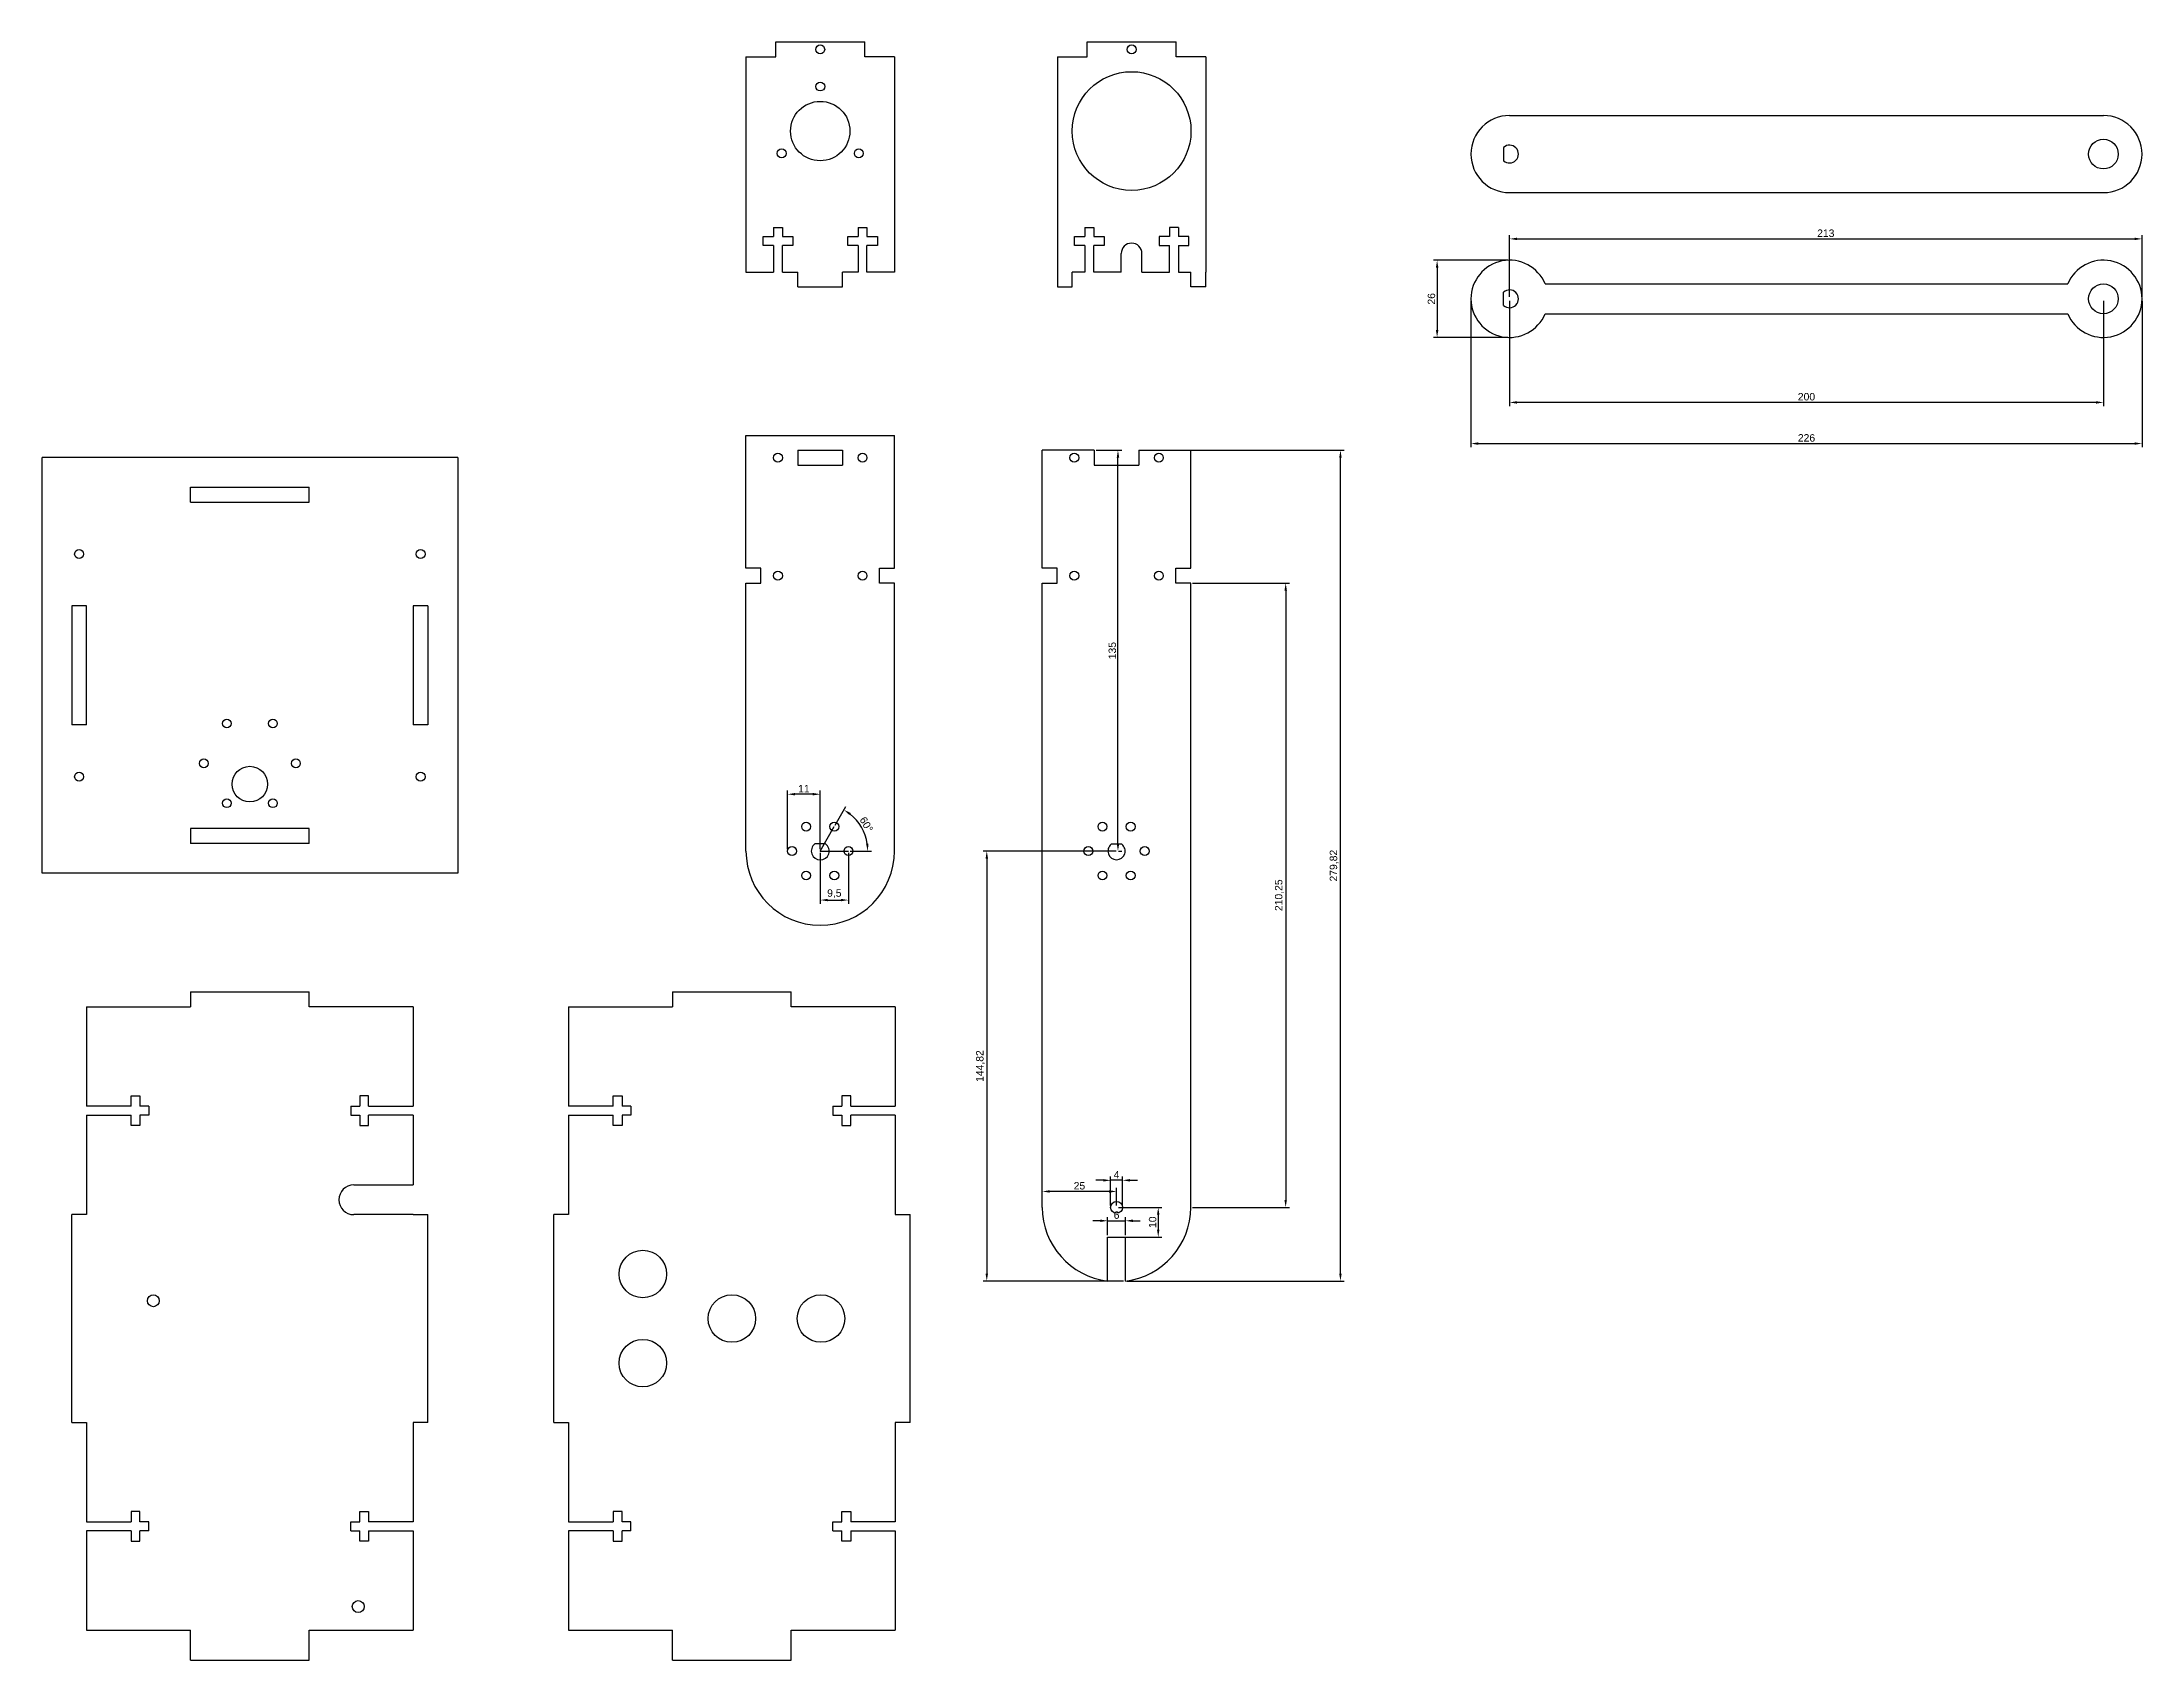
# Model space of a CAD drawing. Header units: millimetres. Extents: x -260 to 1495, y -534 to 358.
# Drawn here: x 788 to 1495, y -275 to 270 of the extents above; entities that cross this region are included whole.
import ezdxf

# ---------------------------------------------------------------- set-up
doc = ezdxf.new("R2010")
doc.units = ezdxf.units.MM
doc.layers.add('Corte', color=230, linetype='Continuous')
doc.styles.get("Standard").update_dxf_attribs({"font": 'arial.ttf'})
doc.dimstyles.new('ISO-25', dxfattribs={"dimtxt": 2.5, "dimasz": 2.5, "dimexe": 1.25, "dimexo": 0.625, "dimtad": 1, "dimtxsty": 'Standard', "dimcen": 2.5, "dimadec": 0, "dimazin": 0, "dimtfac": 1, "dimtmove": 0, "dimatfit": 3, "dimfxl": 1, "dimarcsym": 0})

msp = doc.modelspace()

# ---------------------------------------------------------------- blocks, each defined once
blk = doc.blocks.new('*U7')
blk.add_circle((0, 0), 1.5)
blk = doc.blocks.new('*U8')
at = {"layer": 'Corte', "color": 0, "linetype": 'ByBlock', "lineweight": -2, "transparency": 16777216}
for p, rotation in [((-66.15, 31.82), 120), ((-50.65, 31.82), 59.99999999999999), ((-73.9, 18.4), 180), ((-66.15, 4.98), 239.9999999999999), ((-50.65, 4.98), 299.9999999999999)]:
    blk.add_blockref('*U7', p, dxfattribs=dict(at, rotation=rotation))
blk.add_blockref('*U7', (-42.9, 18.4), dxfattribs=at)
blk = doc.blocks.new('*U11')
blk.add_circle((0, 0), 1.5)
blk = doc.blocks.new('*U12')
at = {"layer": 'Corte', "color": 0, "linetype": 'ByBlock', "lineweight": -2, "transparency": 16777216}
for p, rotation in [((1045.34, 5.68), 120), ((1054.84, 5.68), 59.99999999999999), ((1040.59, -2.55), 180), ((1045.34, -10.77), 239.9999999999999), ((1054.84, -10.77), 299.9999999999999)]:
    blk.add_blockref('*U11', p, dxfattribs=dict(at, rotation=rotation))
blk.add_blockref('*U11', (1059.59, -2.55), dxfattribs=at)
blk = doc.blocks.new('*U19')
at = {"layer": 'Corte'}
blk.add_circle((0, 0), 1.5, dxfattribs=at)
blk = doc.blocks.new('*U20')
at = {"layer": 'Corte', "color": 0, "linetype": 'ByBlock', "lineweight": -2, "transparency": 16777216}
blk.add_blockref('*U19', (1052.39, 249.95), dxfattribs=at)
for p, rotation in [((1039.4, 227.45), 120), ((1065.38, 227.45), 240)]:
    blk.add_blockref('*U19', p, dxfattribs=dict(at, rotation=rotation))
blk = doc.blocks.new('*U87')
blk.add_circle((0, 0), 1.5)
blk = doc.blocks.new('*U88')
at = {"layer": 'Corte', "color": 0, "linetype": 'ByBlock', "lineweight": -2, "transparency": 16777216}
for p, rotation in [((1045.34, 5.68), 120), ((1054.84, 5.68), 59.99999999999999), ((1040.59, -2.55), 180), ((1045.34, -10.77), 239.9999999999999), ((1054.84, -10.77), 299.9999999999999)]:
    blk.add_blockref('*U87', p, dxfattribs=dict(at, rotation=rotation))
blk.add_blockref('*U87', (1059.59, -2.55), dxfattribs=at)
blk = doc.blocks.new('*D209')
at = {"layer": 'Corte', "color": 0, "lineweight": -2, "transparency": 16777216}
for p, q in [((1175.51, 87.7), (1208.1, 87.7)), ((1206.85, 85.2), (1206.85, -120.05)), ((1175.51, -122.55), (1208.1, -122.55))]:
    blk.add_line(p, q, dxfattribs=at)
at = {"layer": 'Corte', "color": 0, "transparency": 16777216}
for points in [[(1206.43, 85.2), (1207.26, 85.2), (1206.85, 87.7)], [(1206.43, -120.05), (1207.26, -120.05), (1206.85, -122.55)]]:
    blk.add_solid(points, dxfattribs=at)
at = {"layer": 'Corte', "color": 0, "transparency": 16777216, "insert": (1204.72, -17.42), "char_height": 2.5, "attachment_point": 5, "rotation": 90}
blk.add_mtext('210,25', dxfattribs=at)
blk = doc.blocks.new('*D210')
at = {"layer": 'Corte', "color": 0, "lineweight": -2, "transparency": 16777216}
for p, q in [((1124.89, -121.92), (1124.89, -115.94)), ((1147.39, -117.19), (1127.39, -117.19)), ((1149.89, -121.92), (1149.89, -115.94))]:
    blk.add_line(p, q, dxfattribs=at)
at = {"layer": 'Corte', "color": 0, "transparency": 16777216}
for points in [[(1127.39, -116.77), (1127.39, -117.61), (1124.89, -117.19)], [(1147.39, -116.77), (1147.39, -117.61), (1149.89, -117.19)]]:
    blk.add_solid(points, dxfattribs=at)
at = {"layer": 'Corte', "color": 0, "transparency": 16777216, "insert": (1137.39, -115.29), "char_height": 2.5, "attachment_point": 5}
blk.add_mtext('25', dxfattribs=at)
blk = doc.blocks.new('*D211')
at = {"layer": 'Corte', "color": 0, "lineweight": -2, "transparency": 16777216}
for p, q in [((1147.89, -121.92), (1147.89, -112.19)), ((1151.89, -121.92), (1151.89, -112.19)), ((1145.39, -113.44), (1142.89, -113.44)), ((1151.89, -113.44), (1147.89, -113.44)), ((1154.39, -113.44), (1156.89, -113.44))]:
    blk.add_line(p, q, dxfattribs=at)
at = {"layer": 'Corte', "color": 0, "transparency": 16777216}
for points in [[(1145.39, -113.02), (1145.39, -113.86), (1147.89, -113.44)], [(1154.39, -113.02), (1154.39, -113.86), (1151.89, -113.44)]]:
    blk.add_solid(points, dxfattribs=at)
at = {"layer": 'Corte', "color": 0, "transparency": 16777216, "insert": (1149.89, -111.56), "char_height": 2.5, "attachment_point": 5}
blk.add_mtext('4', dxfattribs=at)
blk = doc.blocks.new('*D212')
at = {"layer": 'Corte', "color": 0, "lineweight": -2, "transparency": 16777216}
for p, q in [((1144.39, -127.07), (1141.89, -127.07)), ((1146.89, -131.92), (1146.89, -125.82)), ((1146.89, -127.07), (1152.89, -127.07)), ((1152.89, -131.92), (1152.89, -125.82)), ((1155.39, -127.07), (1157.89, -127.07))]:
    blk.add_line(p, q, dxfattribs=at)
at = {"layer": 'Corte', "color": 0, "transparency": 16777216}
for points in [[(1144.39, -126.65), (1144.39, -127.49), (1146.89, -127.07)], [(1155.39, -126.65), (1155.39, -127.49), (1152.89, -127.07)]]:
    blk.add_solid(points, dxfattribs=at)
at = {"layer": 'Corte', "color": 0, "transparency": 16777216, "insert": (1149.89, -125.17), "char_height": 2.5, "attachment_point": 5}
blk.add_mtext('6', dxfattribs=at)
blk = doc.blocks.new('*D213')
at = {"layer": 'Corte', "color": 0, "lineweight": -2, "transparency": 16777216}
for p, q in [((1150.51, -122.55), (1165.18, -122.55)), ((1163.93, -125.05), (1163.93, -130.05)), ((1150.51, -132.55), (1165.18, -132.55))]:
    blk.add_line(p, q, dxfattribs=at)
at = {"layer": 'Corte', "color": 0, "transparency": 16777216}
for points in [[(1163.51, -125.05), (1164.34, -125.05), (1163.93, -122.55)], [(1163.51, -130.05), (1164.34, -130.05), (1163.93, -132.55)]]:
    blk.add_solid(points, dxfattribs=at)
at = {"layer": 'Corte', "color": 0, "transparency": 16777216, "insert": (1162.03, -127.55), "char_height": 2.5, "attachment_point": 5, "rotation": 90}
blk.add_mtext('10', dxfattribs=at)
blk = doc.blocks.new('*D215')
at = {"layer": 'Corte', "color": 0, "lineweight": -2, "transparency": 16777216}
for p, q in [((1282.25, 182.83), (1282.25, 147.31)), ((1482.25, 182.83), (1482.25, 147.31)), ((1479.75, 148.56), (1284.75, 148.56))]:
    blk.add_line(p, q, dxfattribs=at)
at = {"layer": 'Corte', "color": 0, "transparency": 16777216}
for points in [[(1284.75, 148.98), (1284.75, 148.14), (1282.25, 148.56)], [(1479.75, 148.98), (1479.75, 148.14), (1482.25, 148.56)]]:
    blk.add_solid(points, dxfattribs=at)
at = {"layer": 'Corte', "color": 0, "transparency": 16777216, "insert": (1382.25, 150.46), "char_height": 2.5, "attachment_point": 5}
blk.add_mtext('200', dxfattribs=at)
blk = doc.blocks.new('*D216')
at = {"layer": 'Corte', "color": 0, "lineweight": -2, "transparency": 16777216}
for p, q in [((1269.25, 182.83), (1269.25, 133.45)), ((1495.25, 182.83), (1495.25, 133.45)), ((1271.75, 134.7), (1492.75, 134.7))]:
    blk.add_line(p, q, dxfattribs=at)
at = {"layer": 'Corte', "color": 0, "transparency": 16777216}
for points in [[(1271.75, 135.12), (1271.75, 134.28), (1269.25, 134.7)], [(1492.75, 135.12), (1492.75, 134.28), (1495.25, 134.7)]]:
    blk.add_solid(points, dxfattribs=at)
at = {"layer": 'Corte', "color": 0, "transparency": 16777216, "insert": (1382.25, 136.6), "char_height": 2.5, "attachment_point": 5}
blk.add_mtext('226', dxfattribs=at)
blk = doc.blocks.new('*D217')
at = {"layer": 'Corte', "color": 0, "lineweight": -2, "transparency": 16777216}
for p, q in [((1281.62, 196.45), (1256.6, 196.45)), ((1257.85, 193.95), (1257.85, 172.95)), ((1281.62, 170.45), (1256.6, 170.45))]:
    blk.add_line(p, q, dxfattribs=at)
at = {"layer": 'Corte', "color": 0, "transparency": 16777216}
for points in [[(1257.44, 193.95), (1258.27, 193.95), (1257.85, 196.45)], [(1257.44, 172.95), (1258.27, 172.95), (1257.85, 170.45)]]:
    blk.add_solid(points, dxfattribs=at)
at = {"layer": 'Corte', "color": 0, "transparency": 16777216, "insert": (1255.95, 183.45), "char_height": 2.5, "attachment_point": 5, "rotation": 90}
blk.add_mtext('26', dxfattribs=at)
blk = doc.blocks.new('*D219')
at = {"layer": 'Corte', "color": 0, "lineweight": -2, "transparency": 16777216}
for p, q in [((1039.09, -1.92), (1039.09, 17.85)), ((1047.59, 16.6), (1041.59, 16.6)), ((1050.09, -1.92), (1050.09, 17.85))]:
    blk.add_line(p, q, dxfattribs=at)
at = {"layer": 'Corte', "color": 0, "transparency": 16777216}
for points in [[(1041.59, 17.02), (1041.59, 16.19), (1039.09, 16.6)], [(1047.59, 17.02), (1047.59, 16.19), (1050.09, 16.6)]]:
    blk.add_solid(points, dxfattribs=at)
at = {"layer": 'Corte', "color": 0, "transparency": 16777216, "insert": (1044.59, 18.48), "char_height": 2.5, "attachment_point": 5}
blk.add_mtext('11', dxfattribs=at)
blk = doc.blocks.new('*D220')
at = {"layer": 'Corte', "color": 0, "lineweight": -2, "transparency": 16777216}
for p, q in [((1050.09, -3.17), (1050.09, -20.3)), ((1059.59, -3.17), (1059.59, -20.3)), ((1052.59, -19.05), (1057.09, -19.05))]:
    blk.add_line(p, q, dxfattribs=at)
at = {"layer": 'Corte', "color": 0, "transparency": 16777216}
for points in [[(1052.59, -18.63), (1052.59, -19.46), (1050.09, -19.05)], [(1057.09, -18.63), (1057.09, -19.46), (1059.59, -19.05)]]:
    blk.add_solid(points, dxfattribs=at)
at = {"layer": 'Corte', "color": 0, "transparency": 16777216, "insert": (1054.84, -16.92), "char_height": 2.5, "attachment_point": 5}
blk.add_mtext('9,5', dxfattribs=at)
blk = doc.blocks.new('*D222')
at = {"layer": 'Corte', "color": 0, "lineweight": -2, "transparency": 16777216}
for p, q in [((1143.01, 132.45), (1151.61, 132.45)), ((1150.36, -0.05), (1150.36, 129.95)), ((1055.15, 6.22), (1058.73, 12.41)), ((1060.21, -2.55), (1067.36, -2.55)), ((1150.51, -2.55), (1151.61, -2.55))]:
    blk.add_line(p, q, dxfattribs=at)
blk.add_arc((1050.09, -2.55), 16.02, 8.94764, 51.05236, dxfattribs=at)
at = {"layer": 'Corte', "color": 0, "transparency": 16777216}
for points in [[(1149.94, 129.95), (1150.78, 129.95), (1150.36, 132.45)], [(1059.93, 9.57), (1060.4, 10.26), (1058.1, 11.33)], [(1066.33, -0.02), (1065.5, -0.09), (1066.11, -2.55)], [(1149.94, -0.05), (1150.78, -0.05), (1150.36, -2.55)]]:
    blk.add_solid(points, dxfattribs=at)
at = {"layer": 'Corte', "color": 0, "transparency": 16777216, "char_height": 2.5, "attachment_point": 5}
for s, insert, rotation in [('135', (1148.46, 64.95), 90), ('60°', (1065.61, 6.42), 300)]:
    blk.add_mtext(s, dxfattribs=dict(at, insert=insert, rotation=rotation))
blk = doc.blocks.new('*D223')
at = {"layer": 'Corte', "color": 0, "lineweight": -2, "transparency": 16777216}
for p, q in [((1282.25, 184.08), (1282.25, 204.89)), ((1284.75, 203.64), (1492.75, 203.64)), ((1495.25, 184.08), (1495.25, 204.89))]:
    blk.add_line(p, q, dxfattribs=at)
at = {"layer": 'Corte', "color": 0, "transparency": 16777216}
for points in [[(1284.75, 204.05), (1284.75, 203.22), (1282.25, 203.64)], [(1492.75, 204.05), (1492.75, 203.22), (1495.25, 203.64)]]:
    blk.add_solid(points, dxfattribs=at)
at = {"layer": 'Corte', "color": 0, "transparency": 16777216, "insert": (1388.75, 205.54), "char_height": 2.5, "attachment_point": 5}
blk.add_mtext('213', dxfattribs=at)
blk = doc.blocks.new('*D224')
at = {"layer": 'Corte', "color": 0, "lineweight": -2, "transparency": 16777216}
for p, q in [((1158.01, 132.45), (1226.55, 132.45)), ((1225.3, -144.87), (1225.3, 129.95)), ((1153.51, -147.37), (1226.55, -147.37))]:
    blk.add_line(p, q, dxfattribs=at)
at = {"layer": 'Corte', "color": 0, "transparency": 16777216}
for points in [[(1224.88, 129.95), (1225.71, 129.95), (1225.3, 132.45)], [(1224.88, -144.87), (1225.71, -144.87), (1225.3, -147.37)]]:
    blk.add_solid(points, dxfattribs=at)
at = {"layer": 'Corte', "color": 0, "transparency": 16777216, "insert": (1223.17, -7.46), "char_height": 2.5, "attachment_point": 5, "rotation": 90}
blk.add_mtext('279,82', dxfattribs=at)
blk = doc.blocks.new('*D225')
at = {"layer": 'Corte', "color": 0, "lineweight": -2, "transparency": 16777216}
for p, q in [((1149.73, -2.55), (1104.93, -2.55)), ((1106.18, -5.05), (1106.18, -144.87)), ((1152.26, -147.37), (1104.93, -147.37))]:
    blk.add_line(p, q, dxfattribs=at)
at = {"layer": 'Corte', "color": 0, "transparency": 16777216}
for points in [[(1105.77, -5.05), (1106.6, -5.05), (1106.18, -2.55)], [(1105.77, -144.87), (1106.6, -144.87), (1106.18, -147.37)]]:
    blk.add_solid(points, dxfattribs=at)
at = {"layer": 'Corte', "color": 0, "transparency": 16777216, "insert": (1104.06, -74.96), "char_height": 2.5, "attachment_point": 5, "rotation": 90}
blk.add_mtext('144,82', dxfattribs=at)

# ---------------------------------------------------------------- dimensions: what is measured, and where the dimension line sits
at = {"layer": 'Corte'}
for base, p1, p2, picture, middle in [((1495.25, 203.637), (1282.25, 183.453), (1495.25, 183.453), '*D223', (1388.75, 205.539)), ((1495.25, 134.699), (1269.25, 183.453), (1495.25, 183.453), '*D216', (1382.25, 136.6)), ((1282.25, 148.561), (1482.25, 183.453), (1282.25, 183.453), '*D215', (1382.25, 150.463)), ((1039.088, 16.604), (1050.088, -2.547), (1039.088, -2.547), '*D219', (1044.588, 18.485)), ((1059.588, -19.047), (1050.088, -2.547), (1059.588, -2.547), '*D220', (1054.838, -16.919)), ((1124.888, -117.189), (1149.888, -122.547), (1124.888, -122.547), '*D210', (1137.388, -115.288)), ((1152.888, -127.071), (1146.888, -132.547), (1152.888, -132.547), '*D212', (1149.888, -125.169))]:
    dim = msp.add_linear_dim(base=base, p1=p1, p2=p2, dimstyle='ISO-25', dxfattribs=at)
    dim.commit()
    dim.dimension.update_dxf_attribs({"geometry": picture, "text_midpoint": middle})
for base, p1, p2, picture, middle in [((1257.855, 170.453), (1282.25, 196.453), (1282.25, 170.453), '*D217', (1255.953, 183.453)), ((1150.358, 132.453), (1149.888, -2.547), (1142.388, 132.453), '*D222', (1148.456, 64.953)), ((1225.296, 132.453), (1152.888, -147.366), (1157.388, 132.453), '*D224', (1223.168, -7.457)), ((1206.847, -122.547), (1174.888, 87.703), (1174.888, -122.547), '*D209', (1204.72, -17.422)), ((1106.185, -147.366), (1150.358, -2.547), (1152.888, -147.366), '*D225', (1104.057, -74.957)), ((1163.928, -132.547), (1149.888, -122.547), (1149.888, -132.547), '*D213', (1162.027, -127.547))]:
    dim = msp.add_linear_dim(base=base, p1=p1, p2=p2, angle=90, dimstyle='ISO-25', dxfattribs=at)
    dim.commit()
    dim.dimension.update_dxf_attribs({"geometry": picture, "text_midpoint": middle})
dim = msp.add_angular_dim_2l(base=(1065.146, 2.934), line1=((1050.088, -2.547), (1059.588, -2.547)), line2=((1050.088, -2.547), (1054.838, 5.68)), dimstyle='ISO-25', dxfattribs=at)
dim.commit()
dim.dimension.update_dxf_attribs({"geometry": '*D222', "text_midpoint": (1065.612, 6.416)})
dim = msp.add_linear_dim(base=(1147.888, -113.439), p1=(1151.888, -122.547), p2=(1147.888, -122.547), dimstyle='ISO-25', dxfattribs=at)
dim.commit()
dim.dimension.update_dxf_attribs({"geometry": '*D211', "text_midpoint": (1149.888, -113.439), "dimtype": 160})

# ---------------------------------------------------------------- linework, layer by layer
at = {"layer": 'Corte'}
for p, q in [((1035.088, 264.953), (1035.088, 269.953)), ((1035.088, 269.953), (1065.088, 269.953)), ((1065.088, 264.953), (1065.088, 269.953)), ((1139.956, 264.953), (1139.956, 269.953)), ((1139.956, 269.953), (1169.956, 269.953)), ((1169.956, 264.953), (1169.956, 269.953)), ((1025.088, 264.953), (1025.088, 192.453)), ((1025.088, 264.953), (1035.088, 264.953)), ((1075.088, 264.953), (1065.088, 264.953)), ((1075.088, 264.953), (1075.088, 192.453)), ((1129.956, 264.953), (1129.956, 192.453)), ((1129.956, 264.953), (1139.956, 264.953)), ((1179.956, 264.953), (1169.956, 264.953)), ((1179.956, 264.953), (1179.956, 192.453)), ((1282.25, 245.208), (1482.25, 245.208)), ((1280.25, 234.444), (1280.25, 229.972)), ((1282.25, 219.208), (1482.25, 219.208)), ((1034.338, 207.453), (1037.338, 207.453)), ((1034.338, 207.453), (1034.338, 204.453)), ((1037.338, 207.453), (1037.338, 204.453)), ((1062.838, 207.453), (1065.838, 207.453)), ((1062.838, 207.453), (1062.838, 204.453)), ((1065.838, 207.453), (1065.838, 204.453)), ((1139.206, 207.453), (1142.206, 207.453)), ((1139.206, 207.453), (1139.206, 204.453)), ((1142.206, 207.453), (1142.206, 204.453)), ((1170.706, 207.453), (1167.706, 207.453)), ((1167.706, 207.453), (1167.706, 204.453)), ((1170.706, 207.453), (1170.706, 204.453)), ((1030.838, 204.453), (1034.338, 204.453)), ((1030.838, 201.453), (1030.838, 204.453)), ((1034.338, 201.453), (1030.838, 201.453)), ((1034.338, 201.453), (1034.338, 192.453)), ((1037.338, 204.453), (1040.838, 204.453)), ((1037.338, 192.453), (1037.338, 201.453)), ((1040.838, 201.453), (1037.338, 201.453)), ((1040.838, 204.453), (1040.838, 201.453)), ((1059.338, 204.453), (1062.838, 204.453)), ((1059.338, 201.453), (1059.338, 204.453)), ((1062.838, 201.453), (1059.338, 201.453)), ((1062.838, 201.453), (1062.838, 192.453)), ((1065.838, 204.453), (1069.338, 204.453)), ((1065.838, 192.453), (1065.838, 201.453)), ((1069.338, 201.453), (1065.838, 201.453)), ((1069.338, 204.453), (1069.338, 201.453)), ((1135.706, 204.453), (1139.206, 204.453)), ((1135.706, 201.453), (1135.706, 204.453)), ((1139.206, 201.453), (1135.706, 201.453)), ((1139.206, 201.453), (1139.206, 192.453)), ((1142.206, 204.453), (1145.706, 204.453)), ((1142.206, 192.453), (1142.206, 201.453)), ((1145.706, 201.453), (1142.206, 201.453)), ((1145.706, 204.453), (1145.706, 201.453)), ((1151.456, 192.453), (1151.456, 198.695)), ((1158.456, 192.453), (1158.456, 198.695)), ((1167.706, 204.453), (1164.206, 204.453)), ((1164.206, 204.453), (1164.206, 201.453)), ((1164.206, 201.453), (1167.706, 201.453)), ((1167.706, 192.453), (1167.706, 201.453)), ((1174.206, 204.453), (1170.706, 204.453)), ((1170.706, 201.453), (1174.206, 201.453)), ((1170.706, 201.453), (1170.706, 192.453)), ((1174.206, 201.453), (1174.206, 204.453)), ((1025.088, 192.453), (1034.338, 192.453)), ((1037.338, 192.453), (1042.588, 192.453)), ((1042.588, 187.453), (1042.588, 192.453)), ((1057.588, 187.453), (1057.588, 192.453)), ((1062.838, 192.453), (1057.588, 192.453)), ((1075.088, 192.453), (1065.838, 192.453)), ((1129.956, 192.453), (1129.956, 187.453)), ((1139.206, 192.453), (1134.956, 192.453)), ((1134.956, 187.453), (1134.956, 192.453)), ((1151.456, 192.453), (1142.206, 192.453)), ((1158.456, 192.453), (1167.706, 192.453)), ((1170.706, 192.453), (1174.956, 192.453)), ((1174.956, 187.453), (1174.956, 192.453)), ((1179.943, 187.453), (1179.943, 192.453)), ((1179.943, 192.453), (1179.956, 192.453)), ((1042.588, 187.453), (1057.588, 187.453)), ((1129.956, 187.453), (1134.956, 187.453)), ((1179.956, 187.453), (1174.956, 187.453)), ((1280.25, 181.217), (1280.25, 185.689)), ((1294.25, 188.453), (1470.25, 188.453)), ((1294.25, 178.453), (1470.25, 178.453)), ((1025.088, 137.453), (1075.088, 137.453)), ((1025.088, 92.703), (1025.088, 137.453)), ((1075.088, 92.703), (1075.088, 137.453)), ((927.987, 130), (787.987, 130)), ((787.987, -10), (787.987, 130)), ((927.987, 130), (927.987, -10)), ((1042.588, 132.453), (1042.588, 127.453)), ((1042.588, 132.453), (1057.588, 132.453)), ((1042.588, 127.453), (1057.588, 127.453)), ((1057.588, 132.453), (1057.588, 127.453)), ((1124.888, 92.703), (1124.888, 132.453)), ((1142.388, 132.453), (1124.888, 132.453)), ((1142.388, 132.453), (1142.388, 127.453)), ((1142.388, 127.453), (1157.388, 127.453)), ((1157.388, 132.453), (1157.388, 127.453)), ((1157.388, 132.453), (1174.888, 132.453)), ((1174.888, 92.703), (1174.888, 132.453)), ((837.987, 120), (877.987, 120)), ((837.987, 115), (837.987, 120)), ((837.987, 115), (877.987, 115)), ((877.987, 115), (877.987, 120)), ((1030.088, 92.703), (1025.088, 92.703)), ((1030.088, 87.703), (1030.088, 92.703)), ((1070.088, 87.703), (1070.088, 92.703)), ((1070.088, 92.703), (1075.088, 92.703)), ((1129.888, 92.703), (1124.888, 92.703)), ((1129.888, 87.703), (1129.888, 92.703)), ((1169.888, 87.703), (1169.888, 92.703)), ((1169.888, 92.703), (1174.888, 92.703)), ((1025.088, -2.547), (1025.088, 87.703)), ((1025.088, 87.703), (1030.088, 87.703)), ((1075.088, 87.703), (1070.088, 87.703)), ((1075.088, -2.547), (1075.088, 87.703)), ((1124.888, 87.703), (1129.888, 87.703)), ((1124.888, -122.547), (1124.888, 87.703)), ((1174.888, 87.703), (1169.888, 87.703)), ((1174.888, -122.547), (1174.888, 87.703)), ((797.987, 80), (797.987, 40)), ((802.987, 80), (797.987, 80)), ((802.987, 40), (802.987, 80)), ((912.987, 80), (912.987, 40)), ((917.987, 80), (912.987, 80)), ((917.987, 80), (917.987, 40)), ((802.987, 40), (797.987, 40)), ((917.987, 40), (912.987, 40)), ((877.987, 5), (837.987, 5)), ((837.987, 5), (837.987, 0)), ((877.987, 0), (837.987, 0)), ((877.987, 0), (877.987, 5)), ((1050.088, -2.547), (1054.838, 5.68)), ((1051.888, -0.147), (1048.288, -0.147)), ((1050.088, -2.547), (1059.588, -2.547)), ((1151.654, -0.247), (1148.121, -0.247)), ((927.987, -10), (787.987, -10)), ((802.987, -55), (802.987, -88.5)), ((802.987, -55), (837.987, -55)), ((837.987, -50), (837.987, -55)), ((837.987, -50), (877.987, -50)), ((877.987, -55), (877.987, -50)), ((912.987, -55), (877.987, -55)), ((912.987, -55), (912.987, -88.5)), ((965.341, -55), (965.341, -88.5)), ((965.341, -55), (1000.341, -55)), ((1000.341, -50), (1000.341, -55)), ((1000.341, -50), (1040.341, -50)), ((1040.341, -55), (1040.341, -50)), ((1075.341, -55), (1040.341, -55)), ((1075.341, -55), (1075.341, -88.5)), ((817.987, -88.5), (802.987, -88.5)), ((802.987, -91.5), (817.987, -91.5)), ((802.987, -91.5), (802.987, -125)), ((817.987, -88.5), (817.987, -85)), ((817.987, -85), (820.987, -85)), ((817.987, -95), (817.987, -91.5)), ((820.987, -85), (820.987, -88.5)), ((823.987, -88.5), (820.987, -88.5)), ((820.987, -91.5), (820.987, -95)), ((823.987, -91.5), (820.987, -91.5)), ((823.987, -88.5), (823.987, -91.5)), ((891.987, -88.5), (891.987, -91.5)), ((891.987, -88.5), (894.987, -88.5)), ((891.987, -91.5), (894.987, -91.5)), ((894.987, -85), (894.987, -88.5)), ((897.987, -85), (894.987, -85)), ((894.987, -91.5), (894.987, -95)), ((897.987, -88.5), (897.987, -85)), ((897.987, -88.5), (912.987, -88.5)), ((912.987, -91.5), (897.987, -91.5)), ((897.987, -95), (897.987, -91.5)), ((912.987, -91.5), (912.987, -115)), ((980.341, -88.5), (965.341, -88.5)), ((965.341, -91.5), (965.341, -125)), ((965.341, -91.5), (980.341, -91.5)), ((980.341, -88.5), (980.341, -85)), ((980.341, -85), (983.341, -85)), ((980.341, -95), (980.341, -91.5)), ((983.341, -85), (983.341, -88.5)), ((986.341, -88.5), (983.341, -88.5)), ((983.341, -91.5), (983.341, -95)), ((986.341, -91.5), (983.341, -91.5)), ((986.341, -88.5), (986.341, -91.5)), ((1054.341, -88.5), (1054.341, -91.5)), ((1054.341, -88.5), (1057.341, -88.5)), ((1054.341, -91.5), (1057.341, -91.5)), ((1057.341, -85), (1057.341, -88.5)), ((1060.341, -85), (1057.341, -85)), ((1057.341, -91.5), (1057.341, -95)), ((1060.341, -88.5), (1060.341, -85)), ((1060.341, -88.5), (1075.341, -88.5)), ((1075.341, -91.5), (1060.341, -91.5)), ((1060.341, -95), (1060.341, -91.5)), ((1075.341, -91.5), (1075.341, -125)), ((820.987, -95), (817.987, -95)), ((894.987, -95), (897.987, -95)), ((983.341, -95), (980.341, -95)), ((1057.341, -95), (1060.341, -95)), ((892.987, -115), (912.987, -115)), ((797.987, -195), (797.987, -125)), ((802.987, -125), (797.987, -125)), ((912.987, -125), (892.987, -125)), ((912.987, -125), (917.987, -125)), ((917.987, -195), (917.987, -125)), ((960.341, -195), (960.341, -125)), ((965.341, -125), (960.341, -125)), ((1075.341, -125), (1080.341, -125)), ((1080.341, -195), (1080.341, -125)), ((1146.888, -147.366), (1146.888, -132.547)), ((1146.888, -132.547), (1152.888, -132.547)), ((1152.888, -147.366), (1152.888, -132.547)), ((797.987, -195), (802.987, -195)), ((802.987, -195), (802.987, -228.5)), ((912.987, -195), (912.987, -228.5)), ((917.987, -195), (912.987, -195)), ((960.341, -195), (965.341, -195)), ((965.341, -195), (965.341, -228.5)), ((1075.341, -195), (1075.341, -228.5)), ((1080.341, -195), (1075.341, -195)), ((820.987, -225), (817.987, -225)), ((817.987, -225), (817.987, -228.5)), ((820.987, -228.5), (820.987, -225)), ((894.987, -228.5), (894.987, -225)), ((894.987, -225), (897.987, -225)), ((897.987, -225), (897.987, -228.5)), ((983.341, -225), (980.341, -225)), ((980.341, -225), (980.341, -228.5)), ((983.341, -228.5), (983.341, -225)), ((1057.341, -228.5), (1057.341, -225)), ((1057.341, -225), (1060.341, -225)), ((1060.341, -225), (1060.341, -228.5)), ((802.987, -228.5), (817.987, -228.5)), ((817.987, -231.5), (802.987, -231.5)), ((802.987, -231.5), (802.987, -265)), ((817.987, -231.5), (817.987, -235)), ((823.987, -228.5), (820.987, -228.5)), ((820.987, -235), (820.987, -231.5)), ((823.987, -231.5), (820.987, -231.5)), ((823.987, -231.5), (823.987, -228.5)), ((891.987, -231.5), (891.987, -228.5)), ((891.987, -228.5), (894.987, -228.5)), ((891.987, -231.5), (894.987, -231.5)), ((894.987, -235), (894.987, -231.5)), ((912.987, -228.5), (897.987, -228.5)), ((897.987, -231.5), (897.987, -235)), ((897.987, -231.5), (912.987, -231.5)), ((912.987, -231.5), (912.987, -265)), ((965.341, -228.5), (980.341, -228.5)), ((965.341, -231.5), (965.341, -265)), ((980.341, -231.5), (965.341, -231.5)), ((980.341, -231.5), (980.341, -235)), ((986.341, -228.5), (983.341, -228.5)), ((983.341, -235), (983.341, -231.5)), ((986.341, -231.5), (983.341, -231.5)), ((986.341, -231.5), (986.341, -228.5)), ((1054.341, -231.5), (1054.341, -228.5)), ((1054.341, -228.5), (1057.341, -228.5)), ((1054.341, -231.5), (1057.341, -231.5)), ((1057.341, -235), (1057.341, -231.5)), ((1075.341, -228.5), (1060.341, -228.5)), ((1060.341, -231.5), (1060.341, -235)), ((1060.341, -231.5), (1075.341, -231.5)), ((1075.341, -231.5), (1075.341, -265)), ((817.987, -235), (820.987, -235)), ((897.987, -235), (894.987, -235)), ((980.341, -235), (983.341, -235)), ((1060.341, -235), (1057.341, -235)), ((802.987, -265), (837.987, -265)), ((837.987, -275), (837.987, -265)), ((877.987, -265), (912.987, -265)), ((877.987, -275), (877.987, -265)), ((965.341, -265), (1000.341, -265)), ((1000.341, -275), (1000.341, -265)), ((1040.341, -265), (1075.341, -265)), ((1040.341, -275), (1040.341, -265)), ((837.987, -275), (877.987, -275)), ((1000.341, -275), (1040.341, -275))]:
    msp.add_line(p, q, dxfattribs=at)
for centre, radius in [((1050.088, 267.453), 1.5), ((1154.956, 267.453), 1.5), ((1154.956, 239.953), 20), ((1050.088, 239.953), 10), ((1482.25, 232.208), 5), ((1482.25, 183.453), 5), ((1035.838, 129.953), 1.5), ((1064.338, 129.953), 1.5), ((1135.638, 129.953), 1.5), ((1164.138, 129.953), 1.5), ((800.487, 97.5), 1.5), ((915.487, 97.5), 1.5), ((1035.838, 90.203), 1.5), ((1064.338, 90.203), 1.5), ((1135.638, 90.203), 1.5), ((1164.138, 90.203), 1.5), ((800.487, 22.5), 1.5), ((857.987, 20), 6), ((915.487, 22.5), 1.5), ((1149.888, -122.547), 2), ((990.341, -145), 8), ((825.487, -154), 2), ((1020.341, -160), 8), ((1050.341, -160), 8), ((990.341, -175), 8), ((894.487, -257), 2)]:
    msp.add_circle(centre, radius, dxfattribs=at)
for centre, radius, start, end in [((1282.25, 232.208), 13, 90, 270), ((1482.25, 232.208), 13, 270, 90), ((1282.25, 232.208), 3, 228.189685, 131.810315), ((1154.956, 198.695), 3.5, 360, 180), ((1282.25, 183.453), 13, 22.619865, 337.380135), ((1482.25, 183.453), 13, 202.619865, 157.380135), ((1282.25, 183.453), 3, 228.189685, 131.810315), ((1050.088, -2.547), 25, 180, 0), ((1050.088, -2.547), 3, 126.869898, 53.130102), ((1149.888, -2.547), 2.9, 127.523513, 52.476487), ((892.987, -120), 5, 90, 270), ((1149.888, -122.547), 25, 180, 263.107897), ((1149.888, -122.547), 25, 276.892103, 0)]:
    msp.add_arc(centre, radius, start, end, dxfattribs=at)

# ---------------------------------------------------------------- block references
for name, p in [('*U20', (-2.3, 5)), ('*U8', (916.387, 8.6)), ('*U12', (0, 0)), ('*U88', (99.8, 0))]:
    msp.add_blockref(name, p, dxfattribs=at)

msp.set_redraw_order([(e.dxf.handle, doc.entitydb.next_handle()) for e in msp.query("TEXT MTEXT ATTDEF DIMENSION ARC_DIMENSION")])  # texts and dimensions are drawn at this point

doc.saveas('drawing.dxf')
